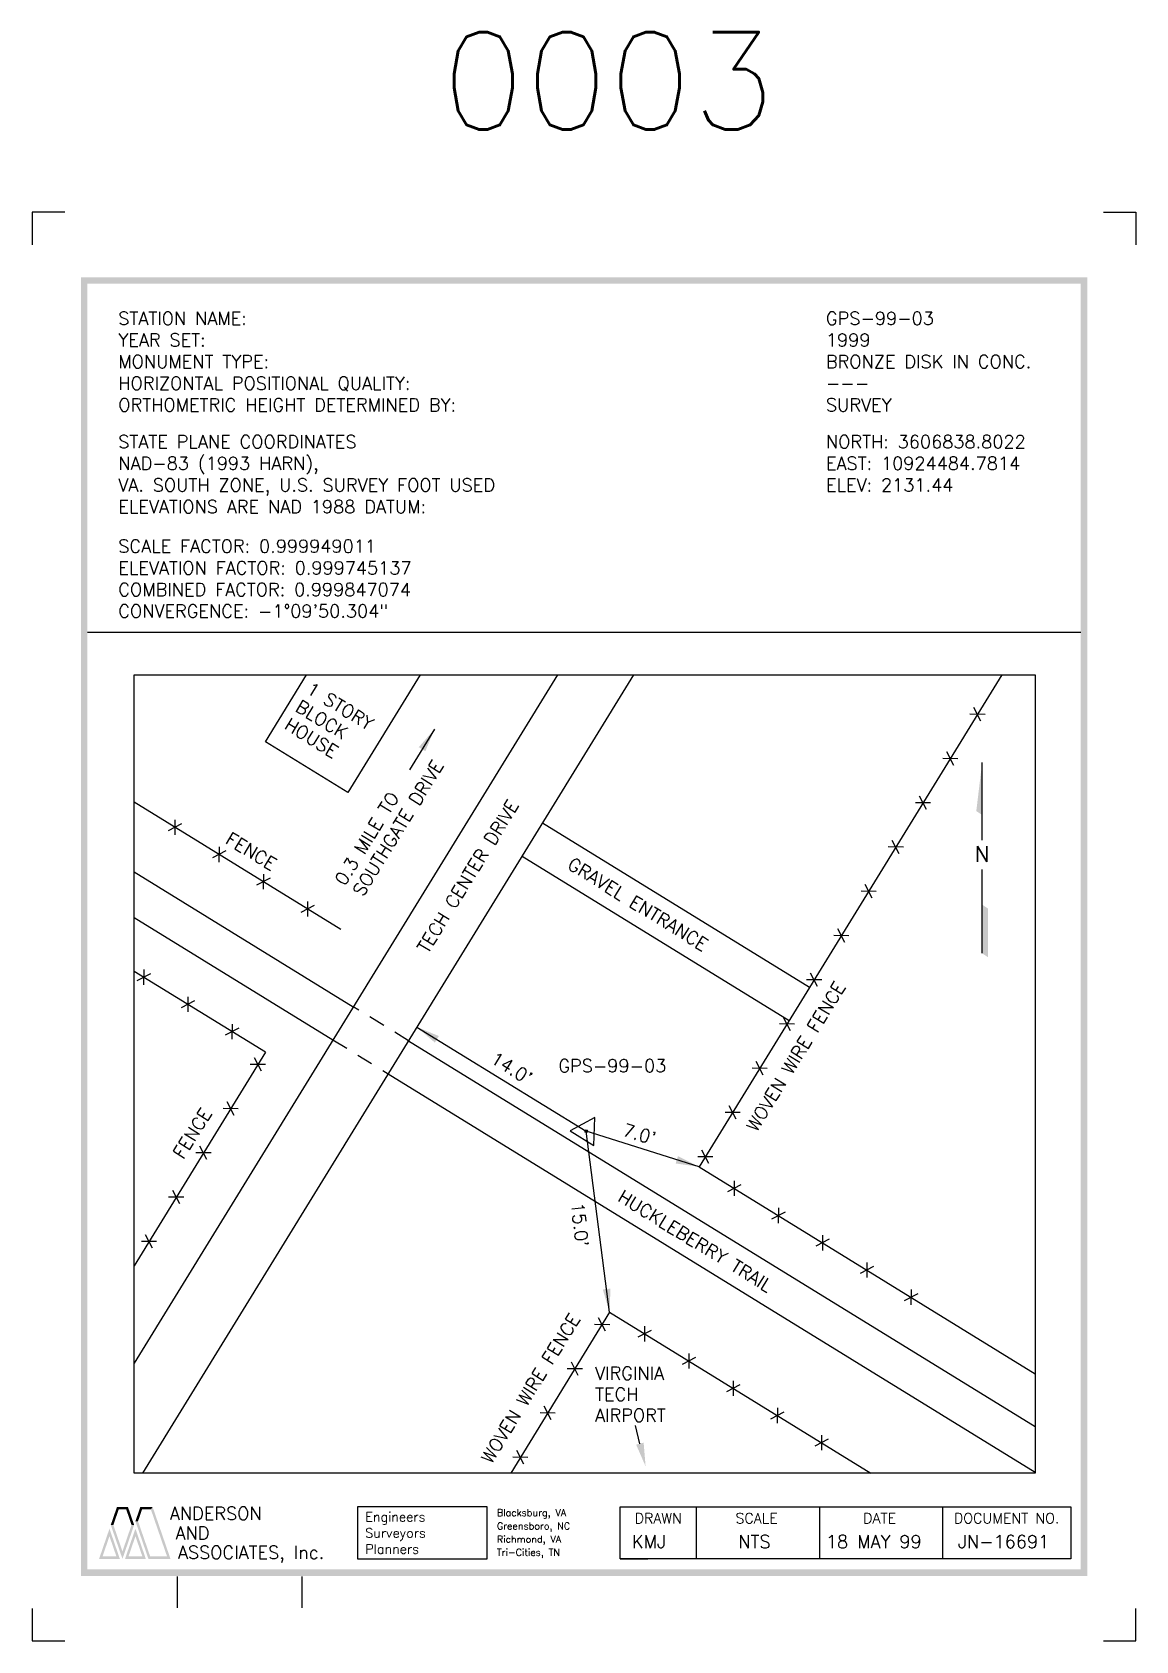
# Model space of a CAD drawing. Extents: x 8 to 108, y -27 to 17.
# Drawn here: x 34.48 to 42.98, y 4.22 to 16.6 of the extents above; entities that cross this region are included whole.
import ezdxf
from ezdxf.enums import TextEntityAlignment as Align

# ---------------------------------------------------------------- set-up
doc = ezdxf.new("R2010")
doc.units = 0
doc.header["$LTSCALE"] = 0.5
doc.header["$MEASUREMENT"] = 0
doc.linetypes.add('CENTER2', pattern=[1.125, 0.75, -0.125, 0.125, -0.125])
doc.linetypes.add('HIDDEN', pattern=[0.375, 0.25, -0.125])
doc.layers.get('0').update_dxf_attribs({"linetype": 'CONTINUOUS'})
for name, color, linetype in [('BLDG', 2, 'CONTINUOUS'), ('DWGINFO', 7, 'CONTINUOUS'), ('FENCE', 4, 'CONTINUOUS'), ('MISC', 7, 'CONTINUOUS'), ('MON', 6, 'CONTINUOUS'), ('N-ARROW', 7, 'CONTINUOUS'), ('ROAD', 1, 'CONTINUOUS'), ('SHT1', 1, 'CONTINUOUS'), ('SHT7', 7, 'CONTINUOUS'), ('SHTTRIM', 7, 'CONTINUOUS'), ('TXT1', 1, 'CONTINUOUS'), ('TXT2', 2, 'CONTINUOUS'), ('TXT7', 7, 'CONTINUOUS')]:
    doc.layers.add(name, color=color, linetype=linetype)
doc.styles.add('SHT', font='romans.shx')
doc.styles.get("Standard").update_dxf_attribs({"font": 'ROMANS'})
doc.dimstyles.get("Standard").update_dxf_attribs({"dimtxt": 0.18, "dimasz": 0.18, "dimexe": 0.18, "dimexo": 0.0625, "dimgap": 0.09, "dimtad": 0, "dimtih": 1, "dimtoh": 1, "dimdec": 4, "dimzin": 0, "dimtxsty": 'STANDARD', "dimcen": 0.09, "dimazin": 3, "dimtfac": 1, "dimtdec": 4, "dimtofl": 0, "dimtmove": 0, "dimatfit": 3, "dimtolj": 1, "dimtzin": 0})

msp = doc.modelspace()

# ---------------------------------------------------------------- texts
at = {"layer": 'FENCE', "linetype": 'CONTINUOUS'}
for rotation, p in [(238.3963, (41.76, 11.352)), (238.3963, (41.551, 11.011)), (238.3963, (41.341, 10.67)), (328.3963, (35.578, 10.482)), (328.3963, (35.919, 10.273)), (238.3963, (41.131, 10.33)), (328.3963, (36.26, 10.063)), (238.3963, (40.922, 9.989)), (328.3963, (36.6, 9.853)), (238.3963, (40.712, 9.648)), (328.3963, (35.338, 9.328)), (238.3963, (40.502, 9.308)), (328.3963, (35.679, 9.119)), (328.3963, (36.019, 8.909)), (238.3963, (40.293, 8.967)), (238.3963, (36.218, 8.656)), (238.3963, (40.083, 8.626)), (238.3963, (36.009, 8.316)), (238.3963, (39.874, 8.286)), (238.3963, (35.799, 7.975)), (238.3963, (39.664, 7.945)), (238.3963, (35.589, 7.634)), (328.3963, (39.886, 7.702)), (328.3963, (40.226, 7.493)), (238.3963, (35.38, 7.293)), (328.3963, (40.567, 7.283)), (328.3963, (40.908, 7.073)), (328.3963, (41.248, 6.864)), (238.3963, (38.869, 6.653)), (328.3963, (39.196, 6.582)), (238.3963, (38.659, 6.312)), (328.3963, (39.537, 6.373)), (328.3963, (39.878, 6.163)), (238.3963, (38.45, 5.972)), (328.3963, (40.218, 5.953)), (328.3963, (40.559, 5.744)), (238.3963, (38.24, 5.631))]:
    msp.add_text('X', height=0.1, rotation=rotation, dxfattribs=at).set_placement(p, align=Align.MIDDLE)
at = {"layer": 'MON', "linetype": 'CONTINUOUS'}
for s, rotation, p in [("14.0'", 328.3963, (38, 8.676)), ("7.0'", 343.494, (39.019, 8.109)), ("15.0'", 276.2188, (38.63, 7.588))]:
    msp.add_text(s, height=0.1, rotation=rotation, dxfattribs=at).set_placement(p)
at = {"layer": 'MON'}
msp.add_text('GPS-99-03', height=0.1, dxfattribs=at).set_placement((38.532, 8.596))
at = {"layer": 'ROAD', "linetype": 'CONTINUOUS'}
for s, p in [('SOUTHGATE DRIVE', (37.027, 9.941)), ('0.3 MILE TO ', (36.889, 10.026))]:
    msp.add_text(s, height=0.1, rotation=58.3963, dxfattribs=at).set_placement(p)
at = {"layer": 'SHT1', "style": 'SHT'}
for s, p in [('ANDERSON', (35.54, 5.149)), (' AND', (35.515, 4.998)), ('  ASSOCIATES, Inc.', (35.465, 4.849))]:
    msp.add_text(s, height=0.1, dxfattribs=at).set_placement(p)
at = {"layer": 'SHT7', "style": 'SHT'}
for s, p in [('Engineers', (37.045, 5.137)), ('Surveyors', (37.045, 5.013)), ('Planners', (37.045, 4.889))]:
    msp.add_text(s, height=0.072, dxfattribs=at).set_placement(p)
at = {"layer": 'SHT7', "color": 7, "style": 'SHT'}
for s, p in [('Blacksburg, VA', (38.059, 5.177)), ('Greensboro, NC', (38.059, 5.076)), ('Richmond, VA', (38.059, 4.974)), ('Tri-Cities, TN', (38.059, 4.873))]:
    msp.add_text(s, height=0.05369, dxfattribs=at).set_placement(p)
at = {"layer": 'SHT7', "style": 'SHT'}
for s, p in [('DRAWN', (39.302, 5.122)), ('SCALE', (40.059, 5.122)), ('DATE', (41.006, 5.122)), ('DOCUMENT NO.', (41.985, 5.122))]:
    msp.add_text(s, height=0.08, dxfattribs=at).set_placement(p, align=Align.CENTER)
at = {"layer": 'TXT1'}
for s, p in [('STATION NAME:', (35.143, 14.351)), ('GPS-99-03', (40.593, 14.351)), ('YEAR SET:', (35.143, 14.185)), ('1999', (40.593, 14.185)), ('MONUMENT TYPE:', (35.143, 14.018)), ('BRONZE DISK IN CONC.', (40.593, 14.018)), ('HORIZONTAL POSITIONAL QUALITY:', (35.143, 13.851)), ('---', (40.593, 13.851)), ('ORTHOMETRIC HEIGHT DETERMINED BY:', (35.143, 13.685)), ('SURVEY', (40.593, 13.685)), ('STATE PLANE COORDINATES', (35.143, 13.401)), ('NORTH: 3606838.8022', (40.593, 13.401)), ('NAD-83 (1993 HARN),', (35.143, 13.235)), ('EAST: 10924484.7814', (40.593, 13.235)), ('VA. SOUTH ZONE, U.S. SURVEY FOOT USED', (35.143, 13.068)), ('ELEV: 2131.44', (40.593, 13.068)), ('ELEVATIONS ARE NAD 1988 DATUM:', (35.143, 12.901)), ('SCALE FACTOR: 0.999949011', (35.143, 12.597)), ('ELEVATION FACTOR: 0.999745137', (35.143, 12.43)), ('COMBINED FACTOR: 0.999847074', (35.143, 12.263)), ('CONVERGENCE: -1%%d09\'50.304"', (35.143, 12.097)), ('KMJ', (39.099, 4.932)), ('NTS', (39.918, 4.932)), ('18 MAY 99', (40.593, 4.932)), ('JN-16691', (41.61, 4.932))]:
    msp.add_text(s, height=0.1, dxfattribs=at).set_placement(p)
at = {"layer": 'TXT1', "linetype": 'CONTINUOUS'}
msp.add_text('HUCKLEBERRY TRAIL', height=0.1, rotation=328.3963, dxfattribs=at).set_placement((38.98, 7.611))
at = {"layer": 'TXT2'}
msp.add_text('0003', height=0.75, dxfattribs=at).set_placement((37.632, 15.855))
at = {"layer": 'TXT2', "linetype": 'CONTINUOUS'}
for s, rotation, p in [('1 STORY', 328.3963, (36.582, 11.522)), ('BLOCK', 328.3963, (36.498, 11.384)), ('HOUSE', 328.3963, (36.413, 11.246)), ('TECH CENTER DRIVE', 58.3963, (37.526, 9.504))]:
    msp.add_text(s, height=0.1, rotation=rotation, dxfattribs=at).set_placement(p)
at = {"layer": 'TXT7', "linetype": 'CONTINUOUS'}
for s, rotation, p in [('FENCE', 328.7474, (35.959, 10.365)), ('GRAVEL ENTRANCE', 328.3963, (38.593, 10.171)), ('WOVEN WIRE FENCE', 58.3963, (40.058, 8.13)), ('FENCE', 57.7037, (35.643, 7.921)), ('WOVEN WIRE FENCE', 58.3963, (38.015, 5.574))]:
    msp.add_text(s, height=0.1, rotation=rotation, dxfattribs=at).set_placement(p)
for s, p in [('VIRGINIA', (38.815, 6.229)), ('TECH', (38.815, 6.067)), ('AIRPORT', (38.815, 5.905))]:
    msp.add_text(s, height=0.1, dxfattribs=at).set_placement(p)

# ---------------------------------------------------------------- blocks, each defined once
blk = doc.blocks.new('DWGINFO')
for p, q in [((2.602, 1.704), (2.602, 2.004)), ((3.802, 1.704), (3.802, 2.004))]:
    blk.add_line(p, q)
at = {"flags": 2}
blk.add_attdef('DWGNAME', text='', height=0.1, dxfattribs=at).set_placement((2.502, 1.804), align=Align.RIGHT)
blk.add_attdef('DWGEDITDATE', text='', height=0.1, dxfattribs=at).set_placement((3.202, 1.804), align=Align.CENTER)
blk.add_attdef('DWGBY', (3.902, 1.804), '', height=0.1, dxfattribs=at)
blk = doc.blocks.new('NEWLOGOSOLID', base_point=(1, 1))
for points in [[(1.225, 1.653447), (1.275, 1.653447), (1.344328, 2), (1.377972, 1.9525)], [(1.344328, 2), (1.377972, 1.9525), (1.555672, 2), (1.522028, 1.9525)], [(1.555672, 2), (1.522028, 1.9525), (1.675, 1.653447), (1.625, 1.653447)], [(1.7, 1.726053), (1.75, 1.726053), (1.794328, 2), (1.827972, 1.9525)], [(1.794328, 2), (1.827972, 1.9525), (2.030672, 2), (1.997028, 1.9525)], [(2.030672, 2), (1.997028, 1.9525), (2.375, 1), (2.308644, 1.0475)], [(1, 1), (1.066356, 1.0475), (1.2, 1.580842), (1.2, 1.435632)], [(1.2, 1.580842), (1.2, 1.435632), (1.4, 1), (1.333644, 1.0475)], [(1.45, 1), (1.45, 1.145211), (1.225, 1.653447), (1.275, 1.653447)], [(1.675, 1.653447), (1.625, 1.653447), (1.45, 1), (1.45, 1.145211)], [(1.5, 1), (1.566356, 1.0475), (1.7, 1.580842), (1.7, 1.435632)], [(1.95, 1), (1.983644, 1.0475), (1.7, 1.726053), (1.75, 1.726053)], [(1.7, 1.580842), (1.7, 1.435632), (1.9, 1), (1.833644, 1.0475)], [(1.4, 1), (1.333644, 1.0475), (1, 1), (1.066356, 1.0475)], [(1.9, 1), (1.833644, 1.0475), (1.5, 1), (1.566356, 1.0475)], [(2.375, 1), (2.308644, 1.0475), (1.95, 1), (1.983644, 1.0475)]]:
    blk.add_solid(points)
blk = doc.blocks.new('N-ARROW')
for p, q in [((0, 0.14), (0, 0.94)), ((0, -1.02), (0, -0.16))]:
    blk.add_line(p, q)
for points in [[(0, 0.4), (-0.06, 0.44), (0, 0.94)], [(0, -1.02), (0.06, -1.06), (0, -0.52), (0.06, -0.56)]]:
    blk.add_solid(points)
blk.add_text('N', height=0.16).set_placement((0, 0), align=Align.MIDDLE)
blk = doc.blocks.new('SP-HORIZ')
blk.add_lwpolyline([(0, 0.0625), (-0.0541, -0.0312), (0.0541, -0.0312)], close=True)
at = {"const_width": 0.005}
blk.add_lwpolyline([(-0.0025, 0, 1), (0.0025, 0, 1)], format="xyb", close=True, dxfattribs=at)
blk.add_circle((0, 0), 0.005)

# ---------------------------------------------------------------- linework, layer by layer
at = {"layer": 'BLDG', "linetype": 'CONTINUOUS'}
msp.add_lwpolyline([(37.467, 11.656), (36.91, 10.751), (36.276, 11.141), (36.593, 11.656)], dxfattribs=at)
at = {"layer": 'FENCE', "linetype": 'CONTINUOUS'}
for p, q in [((41.947, 11.656), (39.616, 7.868)), ((36.858, 9.695), (35.265, 10.675)), ((36.277, 8.751), (35.265, 9.373)), ((36.277, 8.751), (35.265, 7.106)), ((39.616, 7.868), (42.205, 6.275)), ((38.927, 6.748), (38.166, 5.51)), ((38.927, 6.748), (40.939, 5.51))]:
    msp.add_line(p, q, dxfattribs=at)
at = {"layer": 'MISC', "linetype": 'CONTINUOUS'}
for p, q in [((38.41, 10.516), (40.467, 9.25)), ((38.253, 10.26), (40.31, 8.995))]:
    msp.add_line(p, q, dxfattribs=at)
at = {"layer": 'ROAD', "linetype": 'CONTINUOUS'}
for p, q in [((38.525, 11.656), (35.265, 6.357)), ((39.112, 11.656), (35.33, 5.51)), ((35.265, 10.14), (36.953, 9.101)), ((35.265, 9.788), (36.796, 8.846)), ((37.379, 8.839), (42.205, 5.869)), ((37.221, 8.584), (42.205, 5.517))]:
    msp.add_line(p, q, dxfattribs=at)
at = {"layer": 'ROAD', "linetype": 'HIDDEN'}
for p, q in [((37.379, 8.839), (36.953, 9.101)), ((36.796, 8.846), (37.221, 8.584))]:
    msp.add_line(p, q, dxfattribs=at)
at = {"layer": 'ROAD', "linetype": 'CONTINUOUS'}
msp.add_lwpolyline([(35.265, 11.656), (42.205, 11.656), (42.205, 5.51), (35.265, 5.51)], close=True, dxfattribs=at)
at = {"layer": 'SHT1'}
for p, q in [((39.595, 4.849), (39.595, 5.249)), ((40.545, 4.849), (40.545, 5.249)), ((41.493, 4.849), (41.493, 5.249))]:
    msp.add_line(p, q, dxfattribs=at)
for points in [[(36.985, 4.849), (37.985, 4.849), (37.985, 5.249), (36.985, 5.249), (36.985, 4.849)], [(39.008, 5.249), (39.008, 5.249), (39.179, 5.249)], [(39.008, 4.849), (39.221, 4.849)]]:
    msp.add_lwpolyline(points, dxfattribs=at)
msp.add_lwpolyline([(39.008, 5.249), (42.478, 5.249), (42.478, 4.849), (39.008, 4.849)], close=True, dxfattribs=at)
for points in [[(34.855, 14.718), (42.605, 14.718), (34.855, 14.668), (42.605, 14.668)], [(34.855, 14.668), (34.905, 14.668), (34.855, 4.768), (34.905, 4.768)], [(42.555, 14.668), (42.605, 14.668), (42.555, 4.768), (42.605, 4.768)], [(34.855, 4.768), (42.605, 4.768), (34.855, 4.718), (42.605, 4.718)]]:
    msp.add_solid(points, dxfattribs=at)
at = {"layer": 'SHTTRIM'}
for p, q in [((34.73, 15.218), (34.48, 15.218)), ((34.48, 15.218), (34.48, 14.968)), ((42.73, 15.218), (42.98, 15.218)), ((42.98, 15.218), (42.98, 14.968))]:
    msp.add_line(p, q, dxfattribs=at)
for points in [[(34.48, 4.468), (34.48, 4.218), (34.73, 4.218)], [(42.73, 4.218), (42.98, 4.218), (42.98, 4.468)]]:
    msp.add_lwpolyline(points, dxfattribs=at)
at = {"layer": 'TXT1'}
msp.add_line((34.905, 11.986), (42.555, 11.986), dxfattribs=at)
at = {"layer": 'TXT7', "linetype": 'CONTINUOUS'}
msp.add_lwpolyline([(39.16, 5.736), (39.126, 5.875)], dxfattribs=at)
msp.add_solid([(39.189, 5.744), (39.204, 5.562), (39.131, 5.729)], dxfattribs=at)

# ---------------------------------------------------------------- block references
at = {"layer": 'DWGINFO', "xscale": 0.8, "yscale": 0.8, "zscale": 0.8}
msp.add_blockref('DWGINFO', (33.517, 3.109), dxfattribs=at)
at = {"layer": 'MON', "linetype": 'CONTINUOUS', "xscale": 2, "yscale": 2, "zscale": 2, "rotation": 328.3963250237246}
msp.add_blockref('SP-HORIZ', (38.747, 8.142), dxfattribs=at)
at = {"layer": 'N-ARROW', "linetype": 'CENTER2', "xscale": 0.75, "yscale": 0.75, "zscale": 0.75}
msp.add_blockref('N-ARROW', (41.796, 10.277), dxfattribs=at)
at = {"layer": 'SHT1', "xscale": 0.4, "yscale": 0.4, "zscale": 0.4}
msp.add_blockref('NEWLOGOSOLID', (34.995, 4.849), dxfattribs=at)

msp.set_redraw_order([(e.dxf.handle, doc.entitydb.next_handle()) for e in msp.query("TEXT MTEXT ATTDEF DIMENSION ARC_DIMENSION")])  # texts and dimensions are drawn at this point

# ---------------------------------------------------------------- leaders
at = {"layer": 'MON', "linetype": 'CONTINUOUS'}
for points in [[(37.443, 8.944), (38.747, 8.142)], [(39.616, 7.868), (38.747, 8.142)], [(38.927, 6.748), (38.747, 8.142)]]:
    msp.add_leader(points, dimstyle='STANDARD', dxfattribs=at)
at = {"layer": 'ROAD', "linetype": 'CONTINUOUS'}
msp.add_leader([(37.577, 11.237), (37.385, 10.925)], dimstyle='STANDARD', dxfattribs=at)

doc.saveas('drawing.dxf')
